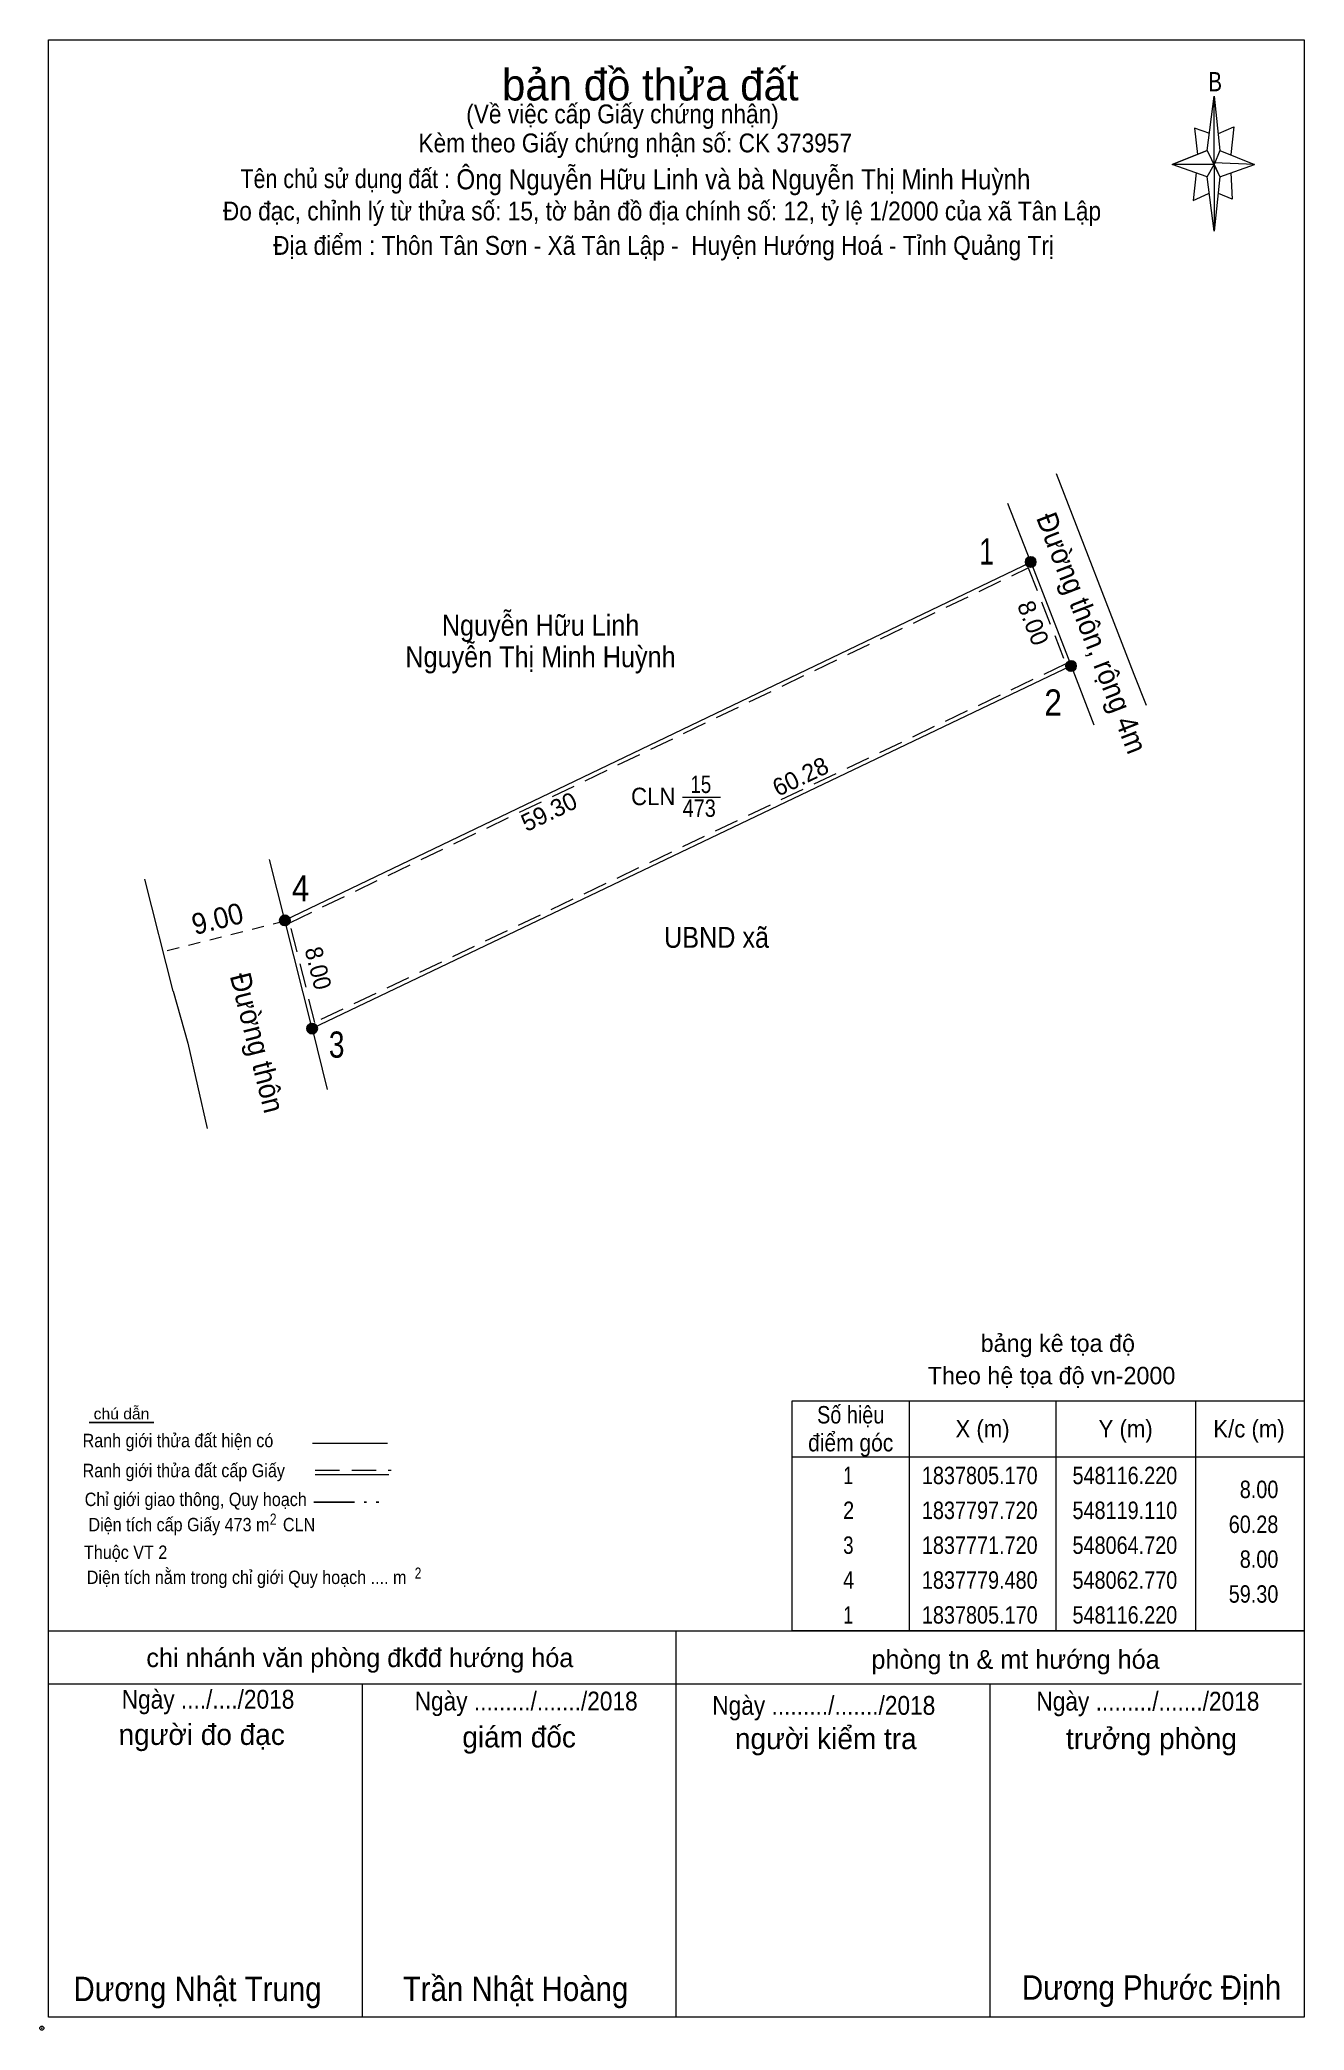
# Model space of a CAD drawing. Header units: metres. Extents: x 547979 to 548786, y 1837700 to 1837918.
# Drawn here: x 548239.3 to 548329.9, y 1837746.7 to 1837889.5 of the extents above; entities that cross this region are included whole.
import ezdxf
from ezdxf.enums import TextEntityAlignment as Align

# ---------------------------------------------------------------- set-up
doc = ezdxf.new("R2010")
doc.units = ezdxf.units.M
doc.header["$LTSCALE"] = 0.58
doc.header["$PDMODE"] = 32
doc.header["$PDSIZE"] = 0.29
for name, pattern in [('DASH_DOUBLE_DOT', [9.2, 5, -1.2, 0.3, -1.2, 0.3, -1.2]), ('MEDIUM_DASHED', [4.5, 3, -1.5]), ('SHORT_DASHED', [2.7, 1.5, -1.2])]:
    doc.linetypes.add(name, pattern=pattern)
for name, color, linetype, lineweight in [('1', 7, 'Continuous', 13), ('10', 7, 'Continuous', 13), ('11', 7, 'Continuous', 25), ('27', 7, 'Continuous', 13), ('4', 7, 'Continuous', 13), ('63', 7, 'Continuous', 13)]:
    doc.layers.add(name, color=color, linetype=linetype, lineweight=lineweight)
doc.layers.add('36', color=7, linetype='Continuous')
doc.layers.add('9', color=7, linetype='Continuous')

msp = doc.modelspace()

# ---------------------------------------------------------------- texts
at = {"layer": '1'}
for s, width, p in [('CLN', 0.95, (548283.215, 1837834.59)), ('15', 0.8, (548286.63, 1837835.46)), ('473', 0.85, (548286.515, 1837833.75))]:
    msp.add_text(s, height=1.25, dxfattribs=dict(at, width=width)).set_placement(p, align=Align.CENTER)
at = {"layer": '10', "width": 0.95}
for s, rotation, p in [('Đường thôn, rộng 4m', 291.231, (548310.64, 1837855.2)), ('9.00', 14.12, (548250.37, 1837825.27)), ('Đường thôn', 284.12, (548252.86, 1837822.35))]:
    msp.add_text(s, height=1.5, rotation=rotation, dxfattribs=at).set_placement(p)
at = {"layer": '36', "width": 0.9}
for s, p in [('Nguyễn Hữu Linh', (548275.145, 1837846.74)), ('Nguyễn Thị Minh Huỳnh', (548275.135, 1837844.48)), ('UBND xã', (548287.755, 1837824.36))]:
    msp.add_text(s, height=1.5, dxfattribs=at).set_placement(p, align=Align.CENTER)
at = {"layer": '4'}
for s, height, p in [('bản đồ thửa đất', 2.25, (548283.005, 1837885.12)), ('bảng kê tọa độ', 1.25, (548312.215, 1837795.38)), ('Theo hệ tọa độ vn-2000', 1.25, (548311.765, 1837793.06)), ('chi nhánh văn phòng đkđđ hướng hóa', 1.35, (548262.19, 1837772.78)), ('phòng tn & mt hướng hóa', 1.35, (548309.185, 1837772.66)), ('người đo đạc', 1.5, (548250.855, 1837767.2)), ('giám đốc', 1.5, (548273.605, 1837767.02)), ('người kiểm tra', 1.5, (548295.585, 1837766.9)), ('trưởng phòng', 1.5, (548318.925, 1837766.9))]:
    msp.add_text(s, height=height, dxfattribs=at).set_placement(p, align=Align.CENTER)
for s, height, width, p in [('B', 1.378, 0.8, (548323.49, 1837885.78)), ('(Về việc cấp Giấy chứng nhận)', 1.35, 0.9, (548281.015, 1837883.48)), ('Kèm theo Giấy chứng nhận số: CK 373957', 1.35, 0.9, (548281.93, 1837881.4)), ('Tên chủ sử dụng đất :', 1.35, 0.85, (548261.145, 1837878.84)), ('Đo đạc, chỉnh lý từ thửa số: 15, tờ bản đồ địa chính số: 12, tỷ lệ 1/2000 của xã Tân Lập', 1.35, 0.9, (548283.845, 1837876.52)), ('Địa điểm : Thôn Tân Sơn - Xã Tân Lập -  Huyện Hướng Hoá - Tỉnh Quảng Trị ', 1.35, 0.9, (548284.185, 1837874.05)), ('chú dẫn', 0.7999, 1.05, (548245.11, 1837790.55)), ('Ranh giới thửa đất hiện có ', 0.96, 0.9, (548249.315, 1837788.55)), ('Ranh giới thửa đất cấp Giấy', 0.96, 0.9, (548249.57, 1837786.4)), ('Chỉ giới giao thông, Quy hoạch', 0.96, 0.9, (548250.43, 1837784.33)), ('Diện tích cấp Giấy 473 m   CLN', 0.96, 0.9, (548250.865, 1837782.52)), ('2', 0.8, 0.8, (548255.98, 1837782.99)), ('Thuộc VT 2', 0.96, 0.9, (548245.405, 1837780.54)), ('Diện tích nằm trong chỉ giới Quy hoạch .... m', 0.96, 0.9, (548254.075, 1837778.74)), ('2', 0.8, 0.8, (548266.36, 1837779.12)), ('Ngày ..../..../2018', 1.35, 0.9, (548251.31, 1837769.8)), ('Ngày ........./......./2018', 1.35, 0.9, (548274.11, 1837769.67)), ('Ngày ........./......./2018', 1.35, 0.9, (548295.44, 1837769.36)), ('Ngày ........./......./2018', 1.35, 0.9, (548318.67, 1837769.66)), ('Dương Nhật Trung', 1.75, 0.9, (548250.555, 1837748.83)), ('Trần Nhật Hoàng', 1.75, 0.9, (548273.35, 1837748.84)), ('Dương Phước Định', 1.75, 0.9, (548318.935, 1837748.93))]:
    msp.add_text(s, height=height, dxfattribs=dict(at, width=width)).set_placement(p, align=Align.CENTER)
at = {"layer": '4', "width": 0.9}
msp.add_text('Ông Nguyễn Hữu Linh và bà Nguyễn Thị Minh Huỳnh', height=1.44, dxfattribs=at).set_placement((548269.11, 1837878.75))
at = {"layer": '63'}
for s, rotation, p in [('8.00', 291.202, (548309.8651, 1837847.426)), ('60.28', 25.549, (548294.0405, 1837836.0789)), ('59.30', 25.671, (548276.0193, 1837833.5577))]:
    msp.add_text(s, height=1.25, rotation=rotation, dxfattribs=at).set_placement(p, align=Align.CENTER)
at = {"layer": '63', "width": 0.95}
msp.add_text('8.00', height=1.25, rotation=284.106, dxfattribs=at).set_placement((548258.6001, 1837822.7473), align=Align.CENTER)
at = {"layer": '63'}
for s, width, p in [('Số hiệu', 0.85, (548297.37, 1837790.25)), ('X (m)', 0.95, (548306.82, 1837789.25)), ('Y (m)', 0.95, (548317.075, 1837789.25)), ('K/c (m)', 0.95, (548325.915, 1837789.25)), ('điểm góc', 0.9, (548297.37, 1837788.25)), (' 1', 0.75, (548297.02, 1837785.9)), ('1837805.170', 0.85, (548306.62, 1837785.9)), ('548116.220', 0.85, (548317.02, 1837785.9)), (' 2', 0.85, (548297.025, 1837783.4)), ('1837797.720', 0.85, (548306.62, 1837783.4)), ('548119.110', 0.85, (548317.02, 1837783.4)), (' 3', 0.8, (548297.015, 1837780.9)), ('1837771.720', 0.85, (548306.62, 1837780.9)), ('548064.720', 0.85, (548317.02, 1837780.9)), (' 4', 0.85, (548297.02, 1837778.4)), ('1837779.480', 0.85, (548306.62, 1837778.4)), ('548062.770', 0.85, (548317.02, 1837778.4)), (' 1', 0.75, (548297.02, 1837775.9)), ('1837805.170', 0.85, (548306.62, 1837775.9)), ('548116.220', 0.85, (548317.02, 1837775.9))]:
    msp.add_text(s, height=1.25, dxfattribs=dict(at, width=width)).set_placement(p, align=Align.CENTER)
at = {"layer": '63', "width": 0.85}
for s, p in [('8.00', (548328.02, 1837784.9)), ('60.28', (548328.02, 1837782.4)), ('8.00', (548328.02, 1837779.9)), ('59.30', (548328.02, 1837777.4))]:
    msp.add_text(s, height=1.25, dxfattribs=at).set_placement(p, align=Align.RIGHT)
at = {"layer": '9'}
for s, width, p in [('1', 0.75, (548307.11, 1837851.84)), ('2', 0.9, (548311.875, 1837841.01)), ('4', 0.9, (548257.945, 1837827.69)), ('3', 0.8, (548260.53, 1837816.48))]:
    msp.add_text(s, height=1.878, dxfattribs=dict(at, width=width)).set_placement(p, align=Align.CENTER)

# ---------------------------------------------------------------- hatches: boundary and pattern name
at = {"layer": '11'}
for points in [[(548310.6427, 1837852.023, 1), (548309.8914, 1837852.023, 1)], [(548313.5397, 1837844.5659, 1), (548312.7884, 1837844.5659, 1)], [(548257.1934, 1837826.3258, 1), (548256.4421, 1837826.3258, 1)], [(548257.1934, 1837826.3258, 1), (548256.4421, 1837826.3258, 1)], [(548259.145, 1837818.5675, 1), (548258.3937, 1837818.5675, 1)]]:
    msp.add_hatch(color=256, dxfattribs=at).paths.add_polyline_path(points)

# ---------------------------------------------------------------- linework, layer by layer
at = {"layer": '1'}
msp.add_lwpolyline([(548310.27, 1837852.02), (548313.16, 1837844.57), (548258.77, 1837818.57), (548256.82, 1837826.33)], close=True, dxfattribs=at)
at = {"layer": '10'}
for p, q in [((548312.09, 1837858.36), (548317.67, 1837843.99)), ((548317.67, 1837843.99), (548318.54, 1837841.75)), ((548248.82, 1837821.25), (548246.78, 1837829.29)), ((548248.82, 1837821.25), (548249.86, 1837817.52)), ((548249.86, 1837817.52), (548251.25, 1837811.4))]:
    msp.add_line(p, q, dxfattribs=at)
at = {"layer": '10', "linetype": 'SHORT_DASHED'}
msp.add_line((548256.83, 1837826.26), (548248.11, 1837824.07), dxfattribs=at)
at = {"layer": '10'}
msp.add_lwpolyline([(548256.82, 1837826.33), (548310.27, 1837852.02), (548313.16, 1837844.57), (548258.77, 1837818.57)], close=True, dxfattribs=at)
at = {"layer": '10', "linetype": 'MEDIUM_DASHED'}
msp.add_lwpolyline([(548257.17, 1837826.16), (548310.1, 1837851.61), (548312.78, 1837844.72), (548258.97, 1837819)], close=True, dxfattribs=at)
at = {"layer": '11'}
for centre in [(548310.267, 1837852.023), (548313.164, 1837844.5659), (548256.8177, 1837826.3258), (548256.8177, 1837826.3258), (548258.7694, 1837818.5675)]:
    msp.add_circle(centre, 0.3756, dxfattribs=at)
at = {"layer": '27'}
for p, q in [((548310.27, 1837852.02), (548308.63, 1837856.22)), ((548313.16, 1837844.57), (548314.79, 1837840.36)), ((548256.82, 1837826.33), (548255.71, 1837830.69)), ((548258.77, 1837818.57), (548259.86, 1837814.19))]:
    msp.add_line(p, q, dxfattribs=at)
at = {"layer": '4'}
for p, q in [((548322.92, 1837881.54), (548323.42, 1837885.44)), ((548323.82, 1837881.54), (548326.32, 1837880.54)), ((548322.92, 1837879.64), (548320.42, 1837880.54)), ((548324.62, 1837879.94), (548324.72, 1837878.04)), ((548323.82, 1837879.64), (548323.42, 1837875.74)), ((548324.72, 1837878.04), (548323.72, 1837878.44)), ((548258.8, 1837788.83), (548264.18, 1837788.83)), ((548259, 1837786.59), (548264.27, 1837786.59)), ((548239.87, 1837775.37), (548329.87, 1837775.37)), ((548239.87, 1837775.37), (548329.87, 1837775.37)), ((548239.87, 1837775.37), (548329.87, 1837775.37)), ((548284.87, 1837747.67), (548284.87, 1837775.37)), ((548239.87, 1837771.57), (548329.67, 1837771.57)), ((548262.37, 1837747.67), (548262.37, 1837771.57)), ((548307.37, 1837747.67), (548307.37, 1837771.57)), ((548329.87, 1837747.67), (548239.87, 1837747.67))]:
    msp.add_line(p, q, dxfattribs=at)
at = {"layer": '4', "lineweight": 25}
msp.add_line((548247.42, 1837790.32), (548242.8, 1837790.32), dxfattribs=at)
at = {"layer": '4', "linetype": 'MEDIUM_DASHED'}
msp.add_line((548259, 1837786.91), (548264.44, 1837786.91), dxfattribs=at)
at = {"layer": '4', "linetype": 'DASH_DOUBLE_DOT', "lineweight": 25}
msp.add_line((548258.9, 1837784.62), (548264.14, 1837784.62), dxfattribs=at)
at = {"layer": '4'}
for points in [[(548239.87, 1837889.47), (548329.87, 1837889.47), (548329.87, 1837747.67), (548239.87, 1837747.67)], [(548323.42, 1837885.44), (548323.82, 1837881.54), (548323.42, 1837880.54)], [(548323.42, 1837880.54), (548320.42, 1837880.54), (548322.92, 1837881.54), (548323.82, 1837879.64), (548326.32, 1837880.54), (548323.42, 1837880.64)], [(548323.42, 1837880.54), (548323.42, 1837875.74), (548322.92, 1837879.64)]]:
    msp.add_lwpolyline(points, close=True, dxfattribs=at)
for points in [[(548323.12, 1837882.74), (548322.02, 1837883.14), (548322.22, 1837881.24)], [(548323.72, 1837882.74), (548324.82, 1837883.24), (548324.62, 1837881.24)], [(548323.42, 1837880.54), (548322.92, 1837881.54), (548320.42, 1837880.54)], [(548322.12, 1837879.94), (548321.92, 1837877.94), (548323.02, 1837878.44)], [(548323.42, 1837880.54), (548323.82, 1837879.64), (548326.32, 1837880.54)]]:
    msp.add_lwpolyline(points, dxfattribs=at)
msp.add_point((548239.4, 1837746.89), dxfattribs=at)
at = {"layer": '63'}
for p, q in [((548285.32, 1837835.15), (548288.03, 1837835.15)), ((548301.57, 1837791.87), (548301.57, 1837775.37)), ((548312.07, 1837791.87), (548312.07, 1837775.37)), ((548322.07, 1837791.87), (548322.07, 1837775.37)), ((548293.17, 1837787.87), (548329.87, 1837787.87))]:
    msp.add_line(p, q, dxfattribs=at)
msp.add_lwpolyline([(548293.17, 1837791.87), (548329.87, 1837791.87), (548329.87, 1837775.37), (548293.17, 1837775.37)], close=True, dxfattribs=at)

msp.set_redraw_order([(e.dxf.handle, doc.entitydb.next_handle()) for e in msp.query("TEXT MTEXT ATTDEF DIMENSION ARC_DIMENSION")])  # texts and dimensions are drawn at this point

doc.saveas('drawing.dxf')
